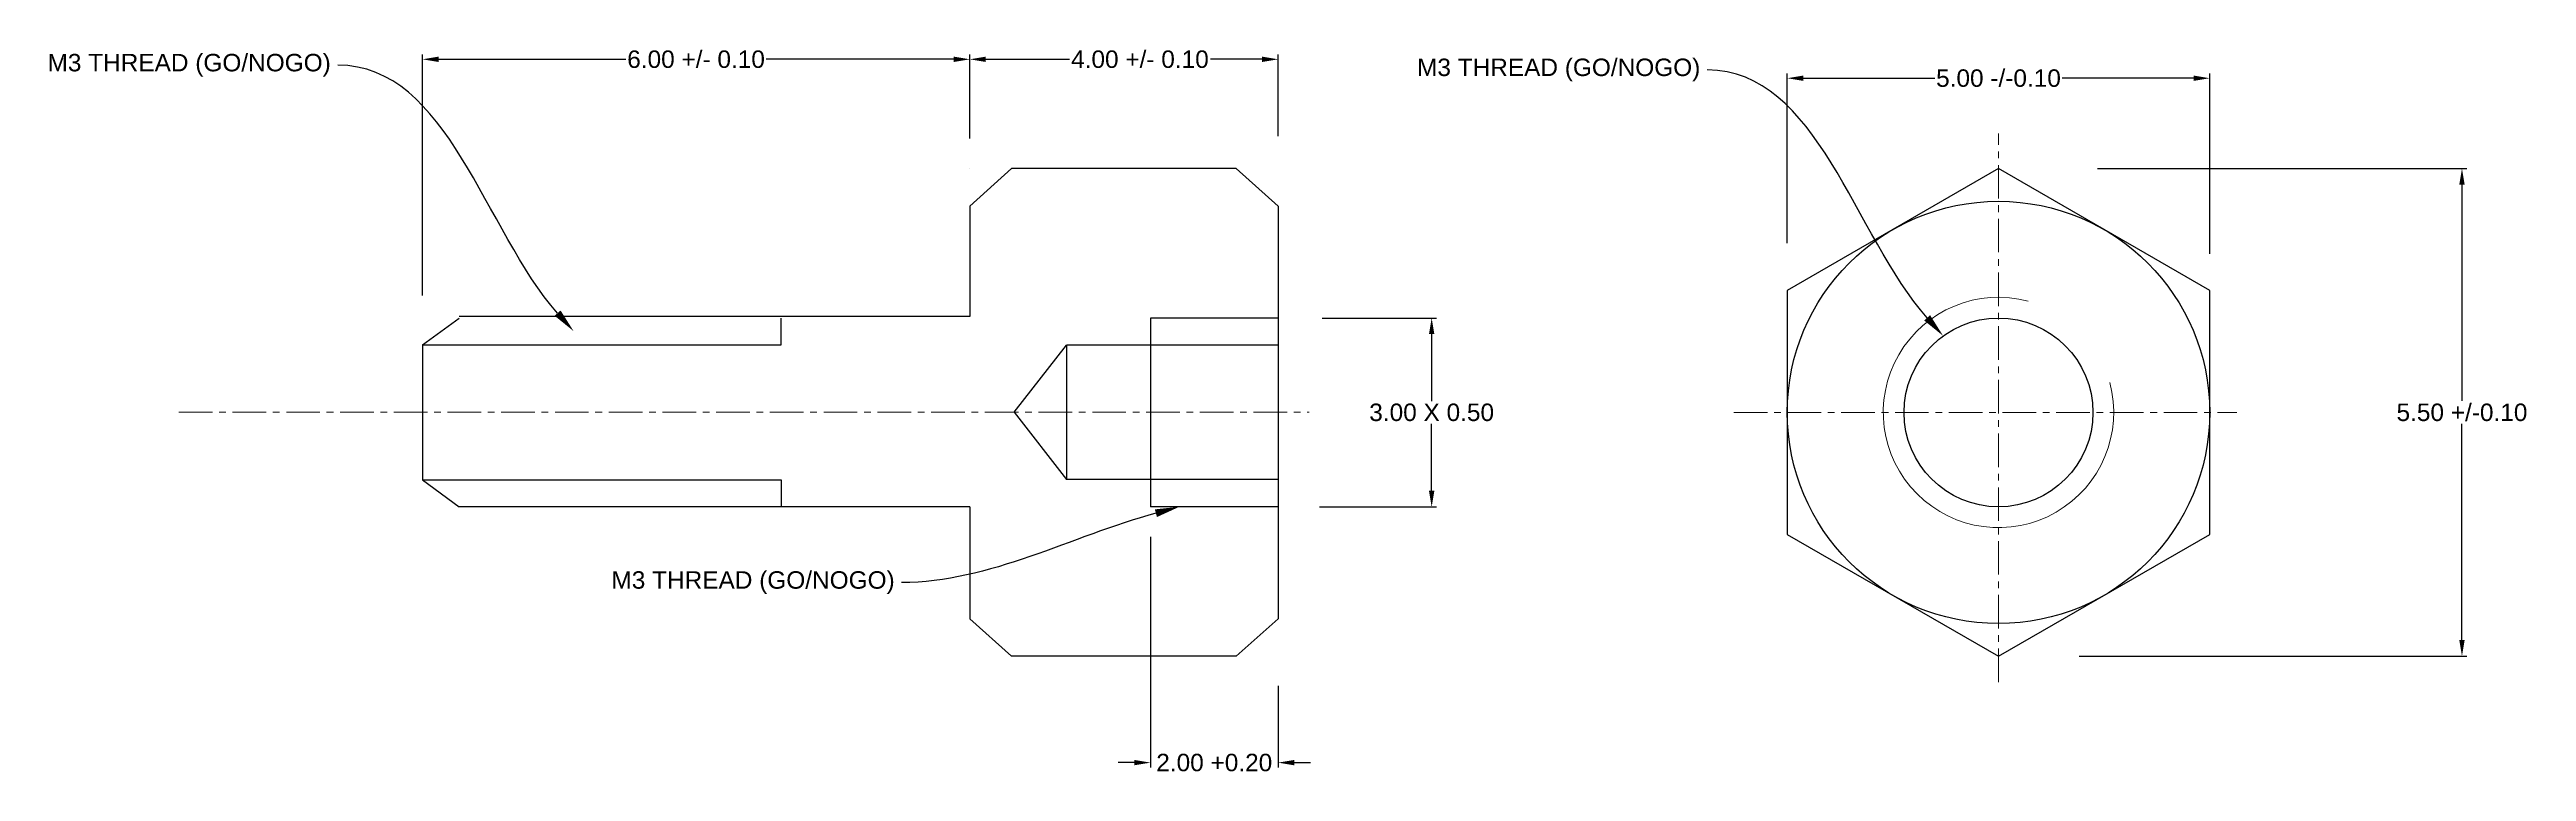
# Model space of a CAD drawing. Header units: inches. Extents: x -41.8 to 50.4, y 0.3 to 27.2.
import ezdxf
from ezdxf import colors
from ezdxf.entities.mleader import LeaderData, LeaderLine
from ezdxf.math import Vec2, Vec3

# ---------------------------------------------------------------- set-up
doc = ezdxf.new("R2010")
doc.units = ezdxf.units.IN
doc.header["$MEASUREMENT"] = 0
doc.linetypes.add('CENTER', pattern=[2, 1.25, -0.25, 0.25, -0.25])
for name, color, linetype, lineweight in [('AM_0', 7, 'Continuous', 30), ('AM_10', 7, 'Continuous', 5), ('AM_7', 7, 'CENTER', 5)]:
    doc.layers.add(name, color=color, linetype=linetype, lineweight=lineweight)
doc.layers.add('dims', color=7, linetype='Continuous')
doc.styles.get("Standard").update_dxf_attribs({"font": 'arial.ttf', "height": 0.1})
doc.dimstyles.get("Standard").update_dxf_attribs({"dimtxt": 0.18, "dimasz": 0.18, "dimexe": 0.18, "dimexo": 0.0625, "dimgap": 0.09, "dimtad": 0, "dimtih": 1, "dimtoh": 1, "dimdec": 4, "dimzin": 0, "dimdsep": 46, "dimtxsty": 'Standard', "dimcen": 0.09, "dimadec": 0, "dimazin": 0, "dimtfac": 1, "dimtdec": 4, "dimtofl": 0, "dimtmove": 0, "dimatfit": 3, "dimfxl": 1, "dimtolj": 1, "dimtzin": 0, "dimarcsym": 0})

# ---------------------------------------------------------------- blocks, each defined once
blk = doc.blocks.new('*D6')
at = {"layer": 'Defpoints', "color": 0, "lineweight": -2, "transparency": 16777216}
for p in [(38.601, 26.119), (22.877, 19.913), (38.601, 19.523)]:
    blk.add_point(p, dxfattribs=at)
at = {"layer": 'dims', "color": 0, "lineweight": -2, "transparency": 16777216}
for p, q in [((22.877, 19.975), (22.877, 26.299)), ((23.477, 26.119), (28.367, 26.119)), ((38.001, 26.119), (33.11, 26.119)), ((38.601, 19.586), (38.601, 26.299))]:
    blk.add_line(p, q, dxfattribs=at)
for points in [[(23.477, 26.219), (23.477, 26.019), (22.877, 26.119)], [(38.001, 26.219), (38.001, 26.019), (38.601, 26.119)]]:
    blk.add_solid(points, dxfattribs=at)
at = {"layer": 'dims', "color": 0, "transparency": 16777216, "insert": (30.739, 26.119), "char_height": 0.1, "attachment_point": 5}
blk.add_mtext('\\A1;{\\H6.5x;5.00 -/-0.10}', dxfattribs=at)
blk = doc.blocks.new('*D7')
at = {"layer": 'Defpoints', "color": 0, "lineweight": -2, "transparency": 16777216}
for p in [(34.358, 22.754), (33.675, 4.598), (47.99, 4.598)]:
    blk.add_point(p, dxfattribs=at)
at = {"layer": 'dims', "color": 0, "lineweight": -2, "transparency": 16777216}
for p, q in [((34.42, 22.754), (48.17, 22.754)), ((47.99, 22.154), (47.99, 14.102)), ((47.99, 5.198), (47.99, 13.25)), ((33.738, 4.598), (48.17, 4.598))]:
    blk.add_line(p, q, dxfattribs=at)
for points in [[(47.89, 22.154), (48.09, 22.154), (47.99, 22.754)], [(47.89, 5.198), (48.09, 5.198), (47.99, 4.598)]]:
    blk.add_solid(points, dxfattribs=at)
at = {"layer": 'dims', "color": 0, "transparency": 16777216, "insert": (47.99, 13.676), "char_height": 0.1, "attachment_point": 5}
blk.add_mtext('\\A1;{\\H6.5x;5.50 +/-0.10}', dxfattribs=at)
blk = doc.blocks.new('*D9')
at = {"color": 0, "lineweight": -2, "transparency": 16777216}
for p, q in [((-7.552, 23.931), (-7.552, 27.003)), ((-6.952, 26.823), (-3.841, 26.823)), ((3.327, 26.823), (1.408, 26.823)), ((3.927, 23.966), (3.927, 27.003))]:
    blk.add_line(p, q, dxfattribs=at)
for points in [[(-6.952, 26.923), (-6.952, 26.723), (-7.552, 26.823)], [(3.327, 26.923), (3.327, 26.723), (3.927, 26.823)]]:
    blk.add_solid(points, dxfattribs=at)
at = {"layer": 'Defpoints', "color": 0, "lineweight": -2, "transparency": 16777216}
for p in [(3.927, 26.823), (-7.552, 23.869), (3.927, 23.904)]:
    blk.add_point(p, dxfattribs=at)
at = {"color": 0, "lineweight": -2, "transparency": 16777216, "insert": (-1.216, 26.823), "char_height": 0.1, "attachment_point": 5}
blk.add_mtext('\\A1;{\\H6.5x;4.00 +/- 0.10}', dxfattribs=at)
blk = doc.blocks.new('*D10')
at = {"color": 0, "lineweight": -2, "transparency": 16777216}
for p, q in [((-27.922, 18.028), (-27.922, 27.003)), ((-27.322, 26.823), (-20.35, 26.823)), ((-8.152, 26.823), (-15.124, 26.823)), ((-7.552, 23.869), (-7.552, 27.003))]:
    blk.add_line(p, q, dxfattribs=at)
for points in [[(-27.322, 26.923), (-27.322, 26.723), (-27.922, 26.823)], [(-8.152, 26.923), (-8.152, 26.723), (-7.552, 26.823)]]:
    blk.add_solid(points, dxfattribs=at)
at = {"layer": 'Defpoints', "color": 0, "lineweight": -2, "transparency": 16777216}
for p in [(-7.552, 26.823), (-7.552, 23.806), (-27.922, 17.966)]:
    blk.add_point(p, dxfattribs=at)
at = {"color": 0, "lineweight": -2, "transparency": 16777216, "insert": (-17.737, 26.823), "char_height": 0.1, "attachment_point": 5}
blk.add_mtext('\\A1;{\\H6.5x;6.00 +/- 0.10}', dxfattribs=at)
blk = doc.blocks.new('*D11')
at = {"color": 0, "lineweight": -2, "transparency": 16777216}
for p, q in [((5.571, 17.191), (9.822, 17.191)), ((9.642, 16.591), (9.642, 14.098)), ((9.642, 10.761), (9.642, 13.254)), ((5.473, 10.161), (9.822, 10.161))]:
    blk.add_line(p, q, dxfattribs=at)
for points in [[(9.542, 16.591), (9.742, 16.591), (9.642, 17.191)], [(9.542, 10.761), (9.742, 10.761), (9.642, 10.161)]]:
    blk.add_solid(points, dxfattribs=at)
at = {"layer": 'Defpoints', "color": 0, "lineweight": -2, "transparency": 16777216}
for p in [(5.508, 17.191), (5.411, 10.161), (9.642, 10.161)]:
    blk.add_point(p, dxfattribs=at)
at = {"color": 0, "lineweight": -2, "transparency": 16777216, "insert": (9.642, 13.676), "char_height": 0.1, "attachment_point": 5}
blk.add_mtext('\\A1;{\\H6.5x;3.00 X 0.50}', dxfattribs=at)
blk = doc.blocks.new('*D12')
at = {"color": 0, "lineweight": -2, "transparency": 16777216}
for p, q in [((-0.827, 9.045), (-0.827, 0.458)), ((3.927, 3.496), (3.927, 0.458)), ((-1.427, 0.638), (-2.027, 0.638)), ((4.527, 0.638), (5.127, 0.638))]:
    blk.add_line(p, q, dxfattribs=at)
for points in [[(-1.427, 0.738), (-1.427, 0.538), (-0.827, 0.638)], [(4.527, 0.738), (4.527, 0.538), (3.927, 0.638)]]:
    blk.add_solid(points, dxfattribs=at)
at = {"layer": 'Defpoints', "color": 0, "lineweight": -2, "transparency": 16777216}
for p in [(-0.827, 9.107), (3.927, 3.559), (3.927, 0.638)]:
    blk.add_point(p, dxfattribs=at)
at = {"color": 0, "lineweight": -2, "transparency": 16777216, "insert": (1.55, 0.638), "char_height": 0.1, "attachment_point": 5}
blk.add_mtext('\\A1;{\\H6.5x;2.00 +0.20}', dxfattribs=at)

msp = doc.modelspace()

# ---------------------------------------------------------------- linework, layer by layer
at = {"lineweight": -2}
for p, q in [((-7.55195, 21.36072), (-5.99174, 22.75418)), ((2.36671, 22.75418), (3.92693, 21.36072)), ((-27.92198, 16.19096), (-26.55748, 17.19096)), ((-7.55195, 17.25346), (-26.55748, 17.25346)), ((-14.56938, 16.19096), (-14.56938, 17.19096)), ((3.92693, 17.19096), (-0.82692, 17.19096)), ((-0.82692, 17.19096), (-0.82692, 10.16092)), ((-27.92198, 16.19096), (-14.56938, 16.19096)), ((-27.92198, 16.19096), (-27.92198, 11.16092)), ((-5.89506, 13.68169), (-3.94578, 16.18169)), ((3.92693, 16.18169), (-3.94578, 16.18169)), ((-3.94578, 16.18169), (-3.94578, 11.18169)), ((-5.89506, 13.68169), (-3.94578, 11.18169)), ((-27.92198, 11.16092), (-14.56938, 11.16092)), ((-27.92198, 11.16092), (-26.55748, 10.16092)), ((-14.56938, 11.16092), (-14.56938, 10.16092)), ((3.92693, 11.18169), (-3.94578, 11.18169)), ((-7.55195, 10.16092), (-26.55748, 10.16092)), ((3.92693, 10.16092), (-0.82692, 10.16092)), ((-7.55195, 5.99116), (-5.99174, 4.5977)), ((2.36671, 4.5977), (3.92693, 5.99116))]:
    msp.add_line(p, q, dxfattribs=at)
msp.add_lwpolyline([(-7.55195, 22.75418), (-7.55195, 22.75418), (-7.55195, 22.75418), (-7.55195, 22.75418)], close=True, dxfattribs=at)
at = {"layer": 'AM_0', "linetype": 'Continuous'}
for p, q in [((2.36671, 22.75418), (-5.99174, 22.75418)), ((30.73892, 22.75418), (22.87693, 18.21506)), ((38.6009, 18.21506), (30.73892, 22.75418)), ((-7.55195, 21.36072), (-7.55195, 17.25346)), ((3.92693, 21.36072), (3.92693, 5.99116)), ((22.87693, 18.21506), (22.87693, 9.13682)), ((38.6009, 9.13682), (38.6009, 18.21506)), ((-7.55195, 10.16092), (-7.55195, 5.99116)), ((22.87693, 9.13682), (30.73892, 4.5977)), ((30.73892, 4.5977), (38.6009, 9.13682)), ((2.36671, 4.5977), (-5.99174, 4.5977))]:
    msp.add_line(p, q, dxfattribs=at)
for radius in [7.86199, 3.51502]:
    msp.add_circle((30.73892, 13.67594), radius, dxfattribs=at)
at = {"layer": 'AM_10', "linetype": 'Continuous'}
msp.add_arc((30.73892, 13.67594), 4.28836, 75, 15, dxfattribs=at)
at = {"layer": 'AM_7', "linetype": 'CENTER'}
for p, q in [((30.73892, 3.63676), (30.73892, 24.06619)), ((-36.98615, 13.68169), (5.07842, 13.68169)), ((20.88911, 13.67594), (39.61531, 13.67594))]:
    msp.add_line(p, q, dxfattribs=at)

# ---------------------------------------------------------------- dimensions: what is measured, and where the dimension line sits
at = {"lineweight": -2}
dim = msp.add_linear_dim(base=(-7.55195, 26.82304), p1=(-27.92198, 17.96567), p2=(-7.55195, 23.80636), text='{\\H6.5x;6.00 +/- 0.10}', dimstyle='Standard', override={"dimasz": 0.6}, dxfattribs=at)
dim.commit()
dim.dimension.update_dxf_attribs({"geometry": '*D10', "text_midpoint": (-17.73696, 26.82304)})
for base, p1, p2, text, picture, middle in [((3.92693, 26.82304), (-7.55195, 23.86886), (3.92693, 23.90371), '{\\H6.5x;4.00 +/- 0.10}', '*D9', (-1.21625, 26.82304)), ((3.92693, 0.63826), (-0.82692, 9.10728), (3.92693, 3.55861), '{\\H6.5x;2.00 +0.20}', '*D12', (1.55, 0.63826))]:
    dim = msp.add_linear_dim(base=base, p1=p1, p2=p2, text=text, dimstyle='Standard', override={"dimasz": 0.6}, dxfattribs=at)
    dim.commit()
    dim.dimension.update_dxf_attribs({"geometry": picture, "text_midpoint": middle, "dimtype": 160})
dim = msp.add_linear_dim(base=(9.64172, 10.16092), p1=(5.50825, 17.19096), p2=(5.41079, 10.16092), angle=90, text='{\\H6.5x;3.00 X 0.50}', dimstyle='Standard', override={"dimasz": 0.6}, dxfattribs=at)
dim.commit()
dim.dimension.update_dxf_attribs({"geometry": '*D11', "text_midpoint": (9.64172, 13.67594), "dimtype": 160})
at = {"layer": 'dims'}
dim = msp.add_linear_dim(base=(38.6009, 26.11928), p1=(22.87693, 19.91257), p2=(38.6009, 19.52319), text='{\\H6.5x;5.00 -/-0.10}', dimstyle='Standard', override={"dimasz": 0.6}, dxfattribs=at)
dim.commit()
dim.dimension.update_dxf_attribs({"geometry": '*D6', "text_midpoint": (30.73892, 26.11928)})
dim = msp.add_linear_dim(base=(47.98985, 4.5977), p1=(34.35766, 22.75418), p2=(33.67541, 4.5977), angle=90, text='{\\H6.5x;5.50 +/-0.10}', dimstyle='Standard', override={"dimasz": 0.6}, dxfattribs=at)
dim.commit()
dim.dimension.update_dxf_attribs({"geometry": '*D7', "text_midpoint": (47.98985, 13.67594)})

# ---------------------------------------------------------------- leaders
ml = msp.add_multileader_mtext('Standard', dxfattribs=at)
ml.set_content('M3 THREAD (GO/NOGO) ', color=256)
ml.set_leader_properties()
ml.build(insert=Vec2(0, 0))
ml.multileader.update_dxf_attribs({"leader_type": 2, "dogleg_length": 0.36, "arrow_head_size": 0.9})
ctx = ml.context
ctx.base_point, ctx.char_height, ctx.arrow_head_size, ctx.landing_gap_size, ctx.plane_origin = Vec3(-42.03332, 26.60445), 0.65, 0.9, 0.2573, Vec3(-24.00181, 19.06489)
ctx.text_align_type = 2
notes = []
notes.append((ctx, [(0, (1, 1, 0), (-30.04606, 26.60445), (-1, 0), 1.02921, [(0, [(-22.293, 16.70018)], 0, [])])]))
ctx.mtext.insert, ctx.mtext.alignment, ctx.mtext.flow_direction = Vec3(-31.33257, 27.025), 3, 5
ml = msp.add_multileader_mtext('Standard', dxfattribs=at)
ml.set_content('M3 THREAD (GO/NOGO) ', color=256)
ml.set_leader_properties()
ml.build(insert=Vec2(0, 0))
ml.multileader.update_dxf_attribs({"leader_type": 2, "dogleg_length": 0.36, "arrow_head_size": 0.9})
ctx = ml.context
ctx.base_point, ctx.char_height, ctx.arrow_head_size, ctx.landing_gap_size, ctx.plane_origin = Vec3(8.93981, 26.42921), 0.65, 0.9, 0.2573, Vec3(26.97133, 18.88965)
ctx.text_align_type = 2
notes.append((ctx, [(0, (1, 1, 0), (20.92707, 26.42921), (-1, 0), 1.02921, [(0, [(28.68014, 16.52494)], 0, [])])]))
ctx.mtext.insert, ctx.mtext.alignment, ctx.mtext.flow_direction = Vec3(19.64056, 26.84975), 3, 5
ml = msp.add_multileader_mtext('Standard', dxfattribs=at)
ml.set_content('M3 THREAD (GO/NOGO) ', color=256)
ml.set_leader_properties()
ml.build(insert=Vec2(0, 0))
ml.multileader.update_dxf_attribs({"leader_type": 2, "dogleg_length": 0.36, "arrow_head_size": 0.9})
ctx = ml.context
ctx.base_point, ctx.char_height, ctx.arrow_head_size, ctx.landing_gap_size, ctx.plane_origin = Vec3(-21.04408, 7.34304), 0.65, 0.9, 0.2573, Vec3(-7.23796, -2.15631)
ctx.text_align_type = 2
notes.append((ctx, [(0, (1, 1, 0), (-9.05682, 7.34304), (-1, 0), 1.02921, [(0, [(0.24597, 10.16092)], 0, [])])]))
ctx.mtext.insert, ctx.mtext.alignment, ctx.mtext.flow_direction = Vec3(-10.34332, 7.76359), 3, 5
for ctx, leaders in notes:
    for number, flags, end, landing, length, lines in leaders:
        leader = LeaderData()
        leader.index, (leader.has_last_leader_line, leader.has_dogleg_vector, leader.attachment_direction) = number, flags
        leader.last_leader_point, leader.dogleg_vector, leader.dogleg_length = Vec3(end), Vec3(landing), length
        for number, points, colour, breaks in lines:
            line = LeaderLine()
            line.index, line.vertices, line.color, line.breaks = number, Vec3.list(points), colors.encode_raw_color(colour), breaks
            leader.lines.append(line)
        ctx.leaders.append(leader)

doc.saveas('drawing.dxf')
